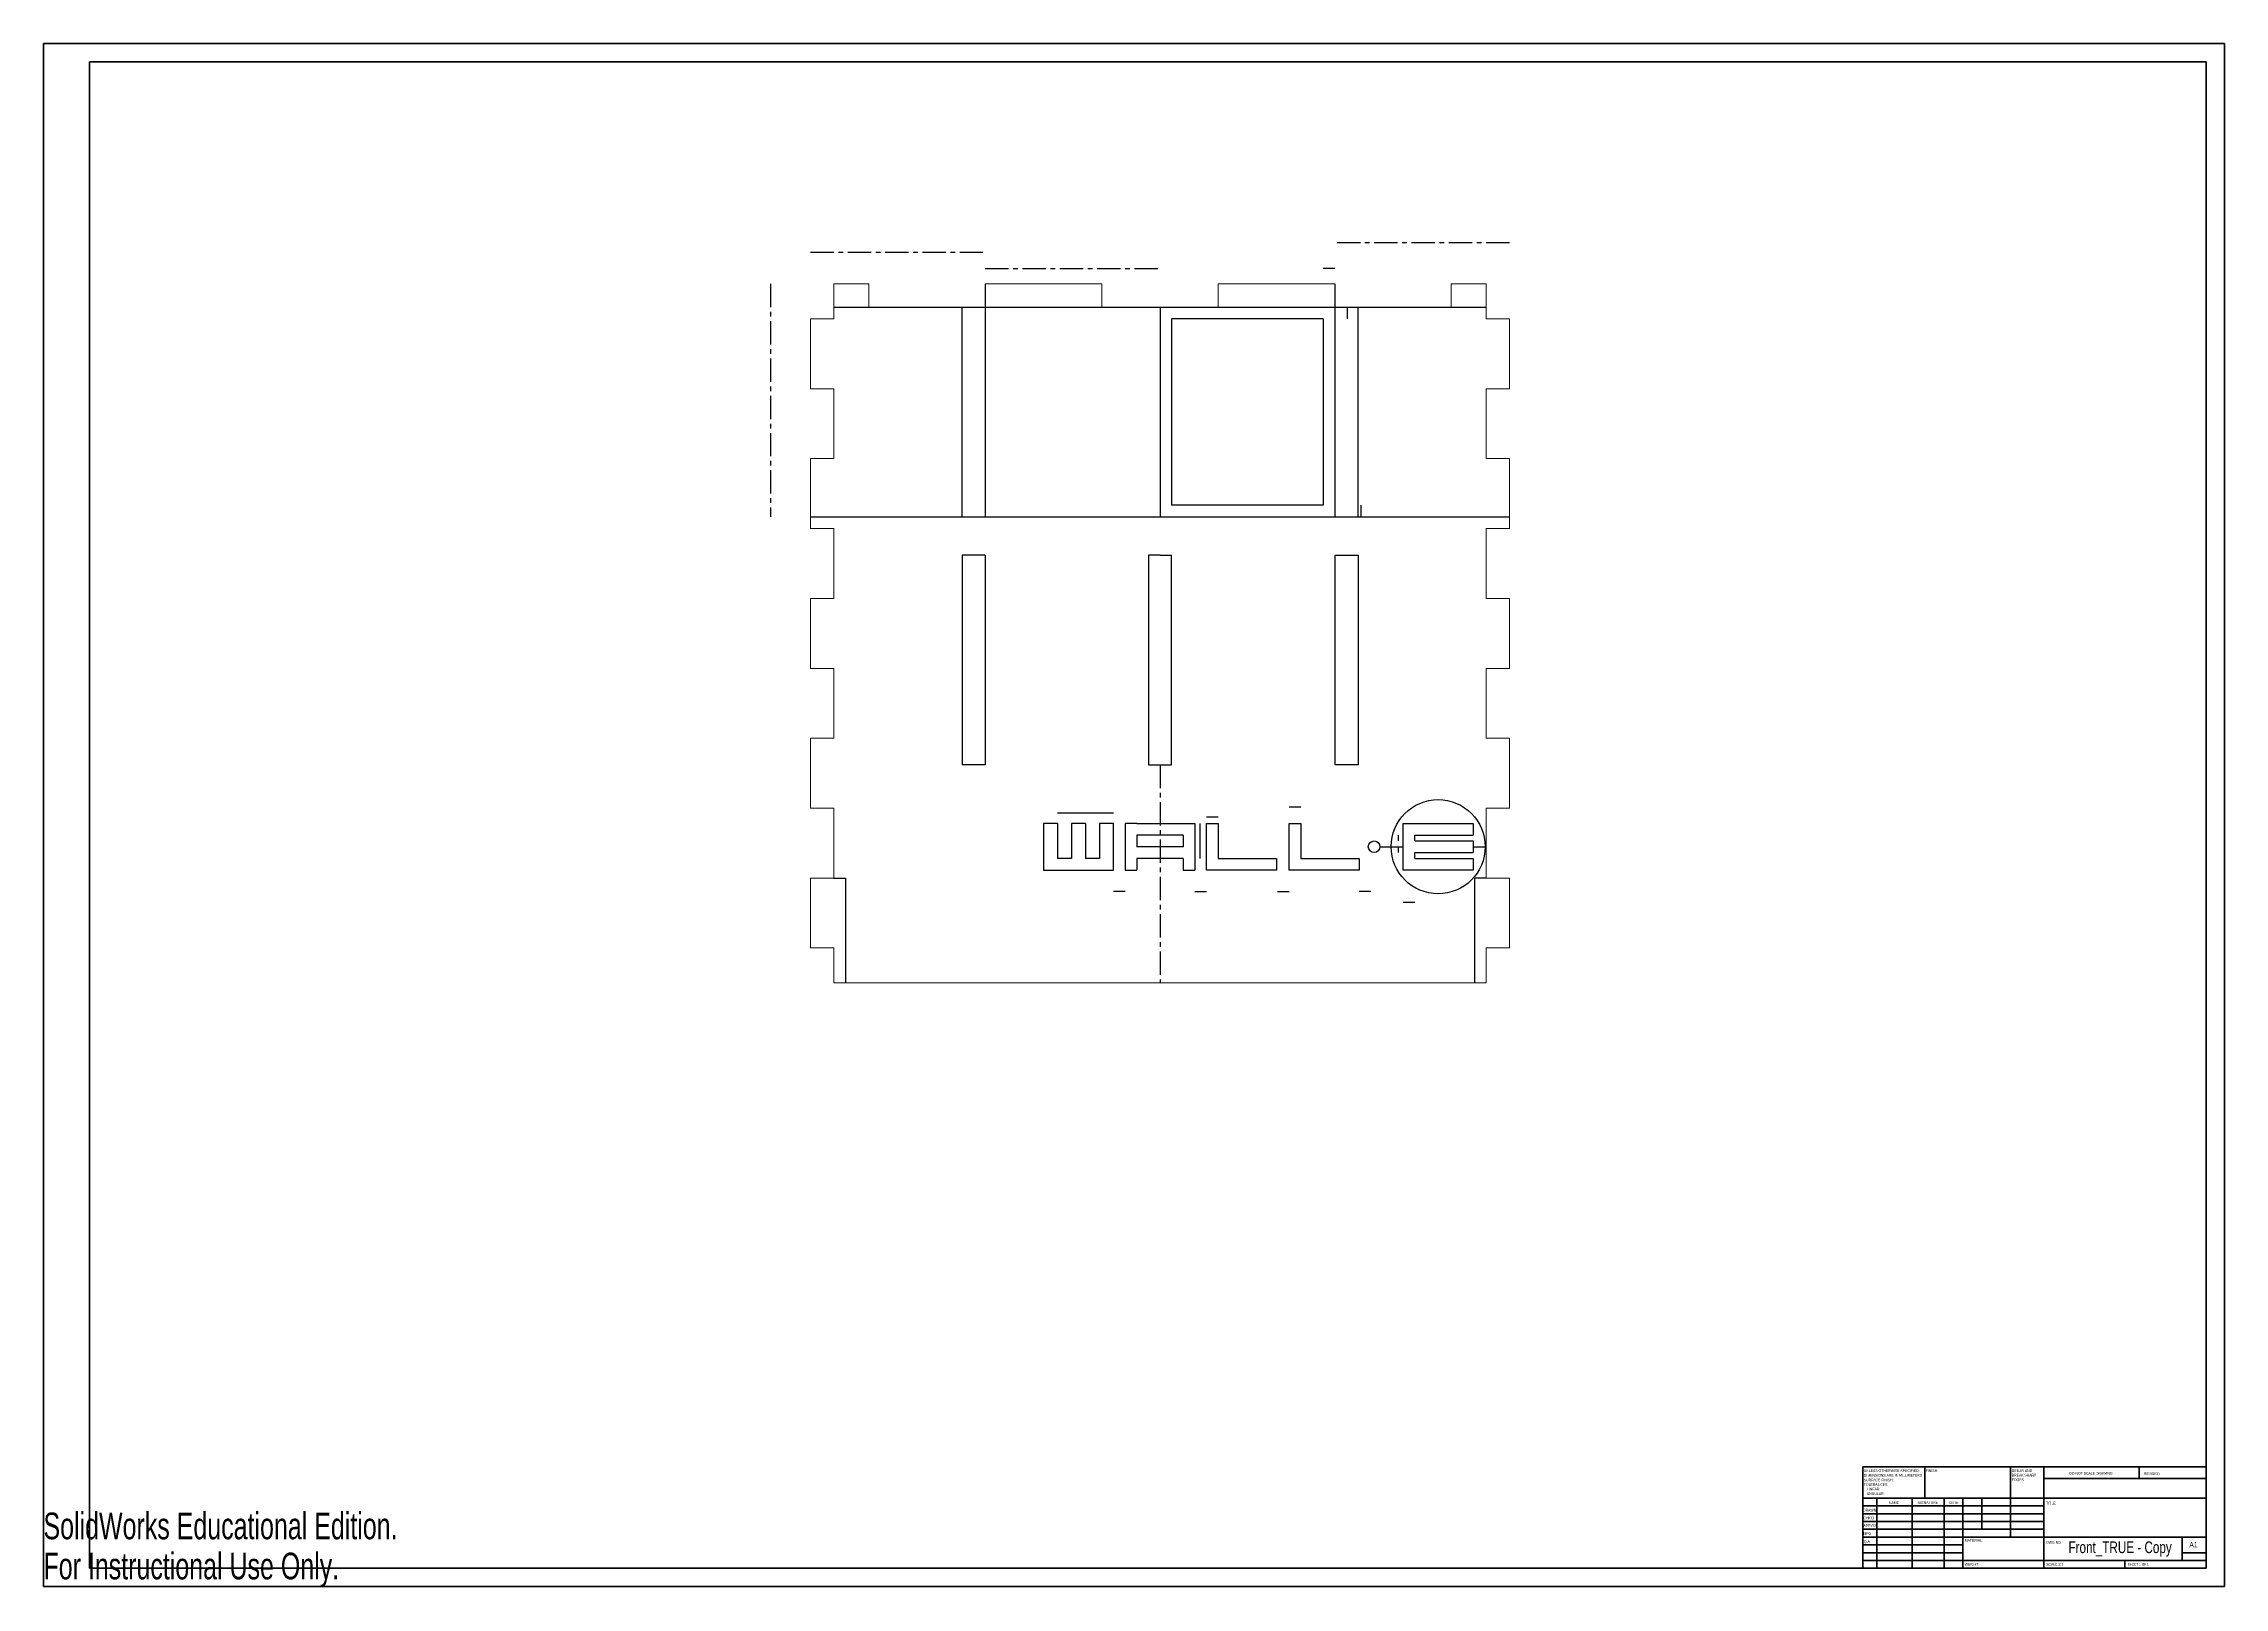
# Model space of a CAD drawing. Header units: inches. Extents: x 0 to 46.8, y 0 to 33.1.
import ezdxf

# ---------------------------------------------------------------- set-up
doc = ezdxf.new("R2010")
doc.units = ezdxf.units.IN
doc.header["$MEASUREMENT"] = 0
doc.linetypes.add('CENTERX2', pattern=[0.8, 0.5, -0.1, 0.1, -0.1])
doc.styles.add('SLDTEXTSTYLE0', font='TXT', dxfattribs={"width": 0.75})
doc.styles.add('SLDTEXTSTYLE1', font='TXT', dxfattribs={"width": 0.6875})
doc.styles.add('SLDTEXTSTYLE2', font='TXT', dxfattribs={"width": 0.7})

# ---------------------------------------------------------------- blocks, each defined once
blk = doc.blocks.new('SW_NOTE_0')
at = {"color": 0, "linetype": 'Continuous', "lineweight": 0, "attachment_point": 1, "style": 'SLDTEXTSTYLE0'}
for s, insert, char_height in [('DEBUR AND', (0, 0.076), 0.0591), ('BREAK SHARP', (0, -0.022), 0.05906), ('EDGES', (0, -0.121), 0.0591)]:
    blk.add_mtext(s, dxfattribs=dict(at, insert=insert, char_height=char_height))
blk = doc.blocks.new('SW_NOTE_1')
at = {"color": 0, "linetype": 'Continuous', "lineweight": 0, "attachment_point": 1, "style": 'SLDTEXTSTYLE0'}
for s, insert, char_height in [('UNLESS OTHERWISE SPECIFIED:', (0, 0.076), 0.05906), ('TOLERANCES:', (0, -0.219), 0.05906), ('SURFACE FINISH:', (0, -0.121), 0.05906), ('DIMENSIONS ARE IN MILLIMETERS', (0, -0.022), 0.05906), ('ANGULAR:', (0.066, -0.416), 0.0591), ('LINEAR:', (0.066, -0.318), 0.0591)]:
    blk.add_mtext(s, dxfattribs=dict(at, insert=insert, char_height=char_height))

msp = doc.modelspace()

# ---------------------------------------------------------------- linework, layer by layer
at = {"color": 7, "linetype": 'Continuous', "lineweight": 40}
for p, q in [((0.003, 0.008), (0.003, 33.119)), ((0.003, 33.119), (46.814, 33.119)), ((46.814, 0.008), (46.814, 33.119)), ((0.987, 0.402), (0.987, 32.725)), ((0.987, 32.725), (46.42, 32.725)), ((46.42, 0.402), (46.42, 32.725)), ((39.05, 2.577), (46.42, 2.577)), ((39.05, 2.577), (39.05, 0.402)), ((40.381, 1.908), (40.381, 2.577)), ((42.224, 2.577), (42.224, 1.071)), ((42.94, 2.577), (42.94, 0.402)), ((44.987, 2.326), (44.987, 2.577)), ((46.42, 2.577), (46.42, 0.402)), ((46.42, 1.908), (39.05, 1.908)), ((39.357, 1.908), (39.357, 0.402)), ((40.113, 1.908), (40.113, 0.402)), ((40.798, 1.908), (40.798, 0.402)), ((41.2, 0.402), (41.2, 1.908)), ((41.609, 1.239), (41.609, 1.908)), ((46.42, 2.326), (42.94, 2.326)), ((42.94, 1.741), (39.05, 1.741)), ((42.94, 1.573), (39.05, 1.573)), ((42.94, 1.406), (39.05, 1.406)), ((42.94, 1.239), (39.05, 1.239)), ((41.2, 1.071), (39.05, 1.071)), ((41.2, 1.071), (46.42, 1.071)), ((45.909, 0.569), (45.909, 1.071)), ((41.2, 0.904), (39.05, 0.904)), ((41.2, 0.737), (39.05, 0.737)), ((39.05, 0.569), (46.42, 0.569)), ((44.68, 0.402), (44.68, 0.569)), ((46.42, 0.737), (45.909, 0.737)), ((0.003, 0.008), (46.814, 0.008)), ((0.987, 0.402), (46.42, 0.402))]:
    msp.add_line(p, q, dxfattribs=at)
at = {"color": 7, "linetype": 'CENTERX2'}
for p, q in [((16.467, 28.646), (20.217, 28.646)), ((31.467, 28.841), (27.717, 28.841)), ((20.217, 28.295), (23.967, 28.295)), ((27.717, 28.295), (27.467, 28.295)), ((15.603, 27.963), (15.603, 22.963)), ((27.986, 27.463), (27.986, 27.213)), ((28.284, 22.963), (28.284, 23.213)), ((23.967, 17.64), (23.967, 12.963)), ((22.067, 16.608), (21.767, 16.608)), ((22.367, 16.608), (22.067, 16.608)), ((22.667, 16.608), (22.367, 16.608)), ((22.967, 16.608), (22.667, 16.608)), ((24.822, 16.386), (24.822, 16.136)), ((24.967, 16.526), (25.217, 16.526)), ((26.739, 16.745), (26.989, 16.745)), ((24.822, 16.136), (24.822, 15.636)), ((29.078, 16.136), (29.078, 16.011)), ((28.688, 15.886), (28.938, 15.886)), ((28.938, 15.886), (29.188, 15.886)), ((29.078, 15.886), (29.078, 15.761)), ((30.688, 15.886), (30.938, 15.886)), ((23.217, 14.928), (22.967, 14.928)), ((26.489, 14.928), (26.739, 14.928)), ((28.239, 14.933), (28.489, 14.933)), ((29.188, 14.698), (29.438, 14.698))]:
    msp.add_line(p, q, dxfattribs=at)
at = {"color": 7, "linetype": 'Continuous', "lineweight": 15}
for p, q in [((16.967, 27.963), (16.967, 27.213)), ((17.717, 27.963), (16.967, 27.963)), ((17.717, 27.463), (17.717, 27.963)), ((20.217, 27.963), (20.217, 27.463)), ((22.717, 27.963), (20.217, 27.963)), ((22.717, 27.463), (22.717, 27.963)), ((25.217, 27.963), (25.217, 27.463)), ((27.717, 27.963), (25.217, 27.963)), ((27.717, 27.463), (27.717, 27.963)), ((30.217, 27.963), (30.217, 27.463)), ((30.967, 27.963), (30.217, 27.963)), ((30.967, 27.213), (30.967, 27.963)), ((16.467, 27.213), (16.467, 25.713)), ((16.967, 27.213), (16.467, 27.213)), ((20.217, 27.463), (17.717, 27.463)), ((25.217, 27.463), (22.717, 27.463)), ((30.217, 27.463), (27.717, 27.463)), ((31.467, 27.213), (30.967, 27.213)), ((31.467, 25.713), (31.467, 27.213)), ((16.467, 25.713), (16.967, 25.713)), ((16.967, 25.713), (16.967, 24.213)), ((30.967, 25.713), (31.467, 25.713)), ((30.967, 24.213), (30.967, 25.713)), ((16.467, 24.213), (16.467, 22.713)), ((16.967, 24.213), (16.467, 24.213)), ((31.467, 24.213), (30.967, 24.213)), ((31.467, 22.713), (31.467, 24.213)), ((16.467, 22.713), (16.967, 22.713)), ((16.967, 22.713), (16.967, 21.213)), ((30.967, 22.713), (31.467, 22.713)), ((30.967, 21.213), (30.967, 22.713)), ((16.467, 21.213), (16.467, 19.713)), ((16.967, 21.213), (16.467, 21.213)), ((31.467, 21.213), (30.967, 21.213)), ((31.467, 19.713), (31.467, 21.213)), ((16.467, 19.713), (16.967, 19.713)), ((16.967, 19.713), (16.967, 18.213)), ((30.967, 19.713), (31.467, 19.713)), ((30.967, 18.213), (30.967, 19.713)), ((16.467, 18.213), (16.467, 16.713)), ((16.967, 18.213), (16.467, 18.213)), ((31.467, 18.213), (30.967, 18.213)), ((31.467, 16.713), (31.467, 18.213)), ((16.467, 16.713), (16.967, 16.713)), ((16.967, 16.713), (16.967, 15.213)), ((30.967, 16.713), (31.467, 16.713)), ((30.967, 15.213), (30.967, 16.713)), ((16.467, 15.213), (16.467, 13.713)), ((16.967, 15.213), (16.467, 15.213)), ((31.467, 15.213), (30.967, 15.213)), ((31.467, 13.713), (31.467, 15.213)), ((16.467, 13.713), (16.967, 13.713)), ((16.967, 13.713), (16.967, 12.963)), ((30.967, 12.963), (30.967, 13.713)), ((30.967, 13.713), (31.467, 13.713)), ((16.967, 12.963), (30.967, 12.963))]:
    msp.add_line(p, q, dxfattribs=at)
at = {"color": 7, "linetype": 'Continuous'}
for p, q in [((20.217, 27.963), (20.217, 22.963)), ((27.717, 27.963), (27.717, 22.963)), ((16.967, 27.463), (30.967, 27.463)), ((19.717, 22.963), (19.717, 27.463)), ((23.967, 27.463), (23.967, 22.963)), ((27.467, 27.213), (24.217, 27.213)), ((24.217, 27.213), (24.217, 23.213)), ((27.467, 27.213), (27.467, 23.213)), ((28.217, 22.963), (28.217, 27.463)), ((16.467, 22.963), (31.467, 22.963)), ((27.467, 23.213), (24.217, 23.213)), ((20.217, 22.14), (19.717, 22.14)), ((19.717, 22.14), (19.717, 17.64)), ((20.217, 22.14), (20.217, 17.64)), ((23.967, 22.14), (23.717, 22.14)), ((23.717, 22.14), (23.717, 17.64)), ((23.967, 22.14), (24.217, 22.14)), ((24.217, 17.64), (24.217, 22.14)), ((27.717, 22.14), (27.717, 17.64)), ((27.717, 22.14), (28.217, 22.14)), ((28.217, 22.14), (28.217, 17.64)), ((20.217, 17.64), (19.717, 17.64)), ((23.717, 17.64), (24.217, 17.64)), ((28.217, 17.64), (27.717, 17.64)), ((21.467, 16.386), (21.467, 15.386)), ((21.767, 16.386), (21.467, 16.386)), ((21.767, 16.386), (21.767, 15.636)), ((22.067, 16.386), (22.067, 15.636)), ((22.367, 16.386), (22.067, 16.386)), ((22.367, 16.386), (22.367, 15.636)), ((22.967, 16.386), (22.667, 16.386)), ((22.667, 16.386), (22.667, 15.636)), ((22.967, 15.386), (22.967, 16.386)), ((23.467, 16.386), (23.217, 16.386)), ((23.217, 16.386), (23.217, 15.386)), ((23.467, 16.386), (24.467, 16.386)), ((24.467, 16.386), (24.717, 16.386)), ((24.717, 16.386), (24.717, 15.386)), ((24.967, 15.386), (24.967, 16.386)), ((24.967, 16.386), (25.217, 16.386)), ((25.217, 16.386), (25.217, 15.636)), ((26.739, 15.386), (26.739, 16.386)), ((26.739, 16.386), (26.989, 16.386)), ((26.989, 16.386), (26.989, 15.636)), ((29.188, 16.386), (30.688, 16.386)), ((29.188, 15.386), (29.188, 16.386)), ((30.688, 16.386), (30.688, 16.136)), ((23.467, 16.136), (23.467, 15.886)), ((24.467, 16.136), (23.467, 16.136)), ((24.467, 16.136), (24.467, 15.886)), ((29.438, 16.136), (30.688, 16.136)), ((29.438, 16.011), (29.438, 16.136)), ((29.438, 16.011), (30.688, 16.011)), ((30.688, 16.011), (30.688, 15.761)), ((22.067, 15.636), (21.767, 15.636)), ((22.667, 15.636), (22.367, 15.636)), ((24.467, 15.886), (23.467, 15.886)), ((24.467, 15.636), (23.467, 15.636)), ((23.467, 15.636), (23.467, 15.386)), ((24.467, 15.636), (24.467, 15.386)), ((25.217, 15.636), (26.467, 15.636)), ((26.467, 15.636), (26.467, 15.386)), ((26.989, 15.636), (28.239, 15.636)), ((28.239, 15.636), (28.239, 15.386)), ((29.438, 15.636), (29.438, 15.761)), ((29.438, 15.761), (30.688, 15.761)), ((29.438, 15.636), (30.688, 15.636)), ((30.688, 15.636), (30.688, 15.386)), ((16.967, 15.213), (17.217, 15.213)), ((17.217, 15.213), (17.217, 12.963)), ((21.467, 15.386), (22.967, 15.386)), ((23.217, 15.386), (23.467, 15.386)), ((24.467, 15.386), (24.717, 15.386)), ((26.467, 15.386), (24.967, 15.386)), ((28.239, 15.386), (26.739, 15.386)), ((30.688, 15.386), (29.188, 15.386)), ((30.967, 15.213), (30.717, 15.213)), ((30.717, 15.213), (30.717, 12.963)), ((24.717, 14.928), (24.967, 14.928))]:
    msp.add_line(p, q, dxfattribs=at)
for centre, radius in [((29.938, 15.886), 1.01), ((28.563, 15.886), 0.125)]:
    msp.add_circle(centre, radius, dxfattribs=at)

# ---------------------------------------------------------------- block references
at = {"color": 7, "linetype": 'Continuous', "lineweight": 0}
for name, p in [('SW_NOTE_1', (39.074, 2.449)), ('SW_NOTE_0', (42.251, 2.452))]:
    msp.add_blockref(name, p, dxfattribs=at)

# ---------------------------------------------------------------- texts
for s, insert, char_height, attachment_point, style in [('FINISH:', (40.404, 2.525), 0.0591, 1, 'SLDTEXTSTYLE0'), ('DO NOT SCALE DRAWING', (43.484, 2.47), 0.05906, 1, 'SLDTEXTSTYLE0'), ('REVISION', (45.087, 2.463), 0.0591, 1, 'SLDTEXTSTYLE0'), ('DRAWN', (39.059, 1.679), 0.0591, 1, 'SLDTEXTSTYLE0'), ("CHK'D", (39.067, 1.511), 0.0591, 1, 'SLDTEXTSTYLE0'), ('NAME', (39.614, 1.839), 0.0591, 1, 'SLDTEXTSTYLE0'), ('SIGNATURE', (40.233, 1.842), 0.0591, 1, 'SLDTEXTSTYLE0'), ('DATE', (40.909, 1.842), 0.0591, 1, 'SLDTEXTSTYLE0'), ('TITLE:', (42.986, 1.83), 0.0591, 1, 'SLDTEXTSTYLE0'), ("APPV'D", (39.066, 1.35), 0.0591, 1, 'SLDTEXTSTYLE0'), ('MFG', (39.068, 1.179), 0.0591, 1, 'SLDTEXTSTYLE0'), ('Q.A', (39.077, 1.006), 0.0591, 1, 'SLDTEXTSTYLE0'), ('MATERIAL:', (41.241, 1.032), 0.0591, 1, 'SLDTEXTSTYLE0'), ('DWG NO.', (42.99, 0.988), 0.0591, 1, 'SLDTEXTSTYLE0'), ('Front_TRUE - Copy', (44.576, 0.978), 0.25, 2, 'SLDTEXTSTYLE0'), ('A1', (46.063, 0.965), 0.1146, 1, 'SLDTEXTSTYLE0'), ('WEIGHT:', (41.24, 0.518), 0.059, 1, 'SLDTEXTSTYLE0'), ('SCALE:2:1', (42.99, 0.516), 0.0591, 1, 'SLDTEXTSTYLE0'), ('SHEET 1 OF 1', (44.738, 0.516), 0.05906, 1, 'SLDTEXTSTYLE1')]:
    msp.add_mtext(s, dxfattribs=dict(at, insert=insert, char_height=char_height, attachment_point=attachment_point, style=style))
at = {"color": 7, "linetype": 'Continuous', "char_height": 0.57281, "attachment_point": 1, "style": 'SLDTEXTSTYLE2'}
for s, insert in [('SolidWorks Educational Edition.', (0, 1.598)), ('For Instructional Use Only.', (0, 0.738))]:
    msp.add_mtext(s, dxfattribs=dict(at, insert=insert))

doc.saveas('drawing.dxf')
